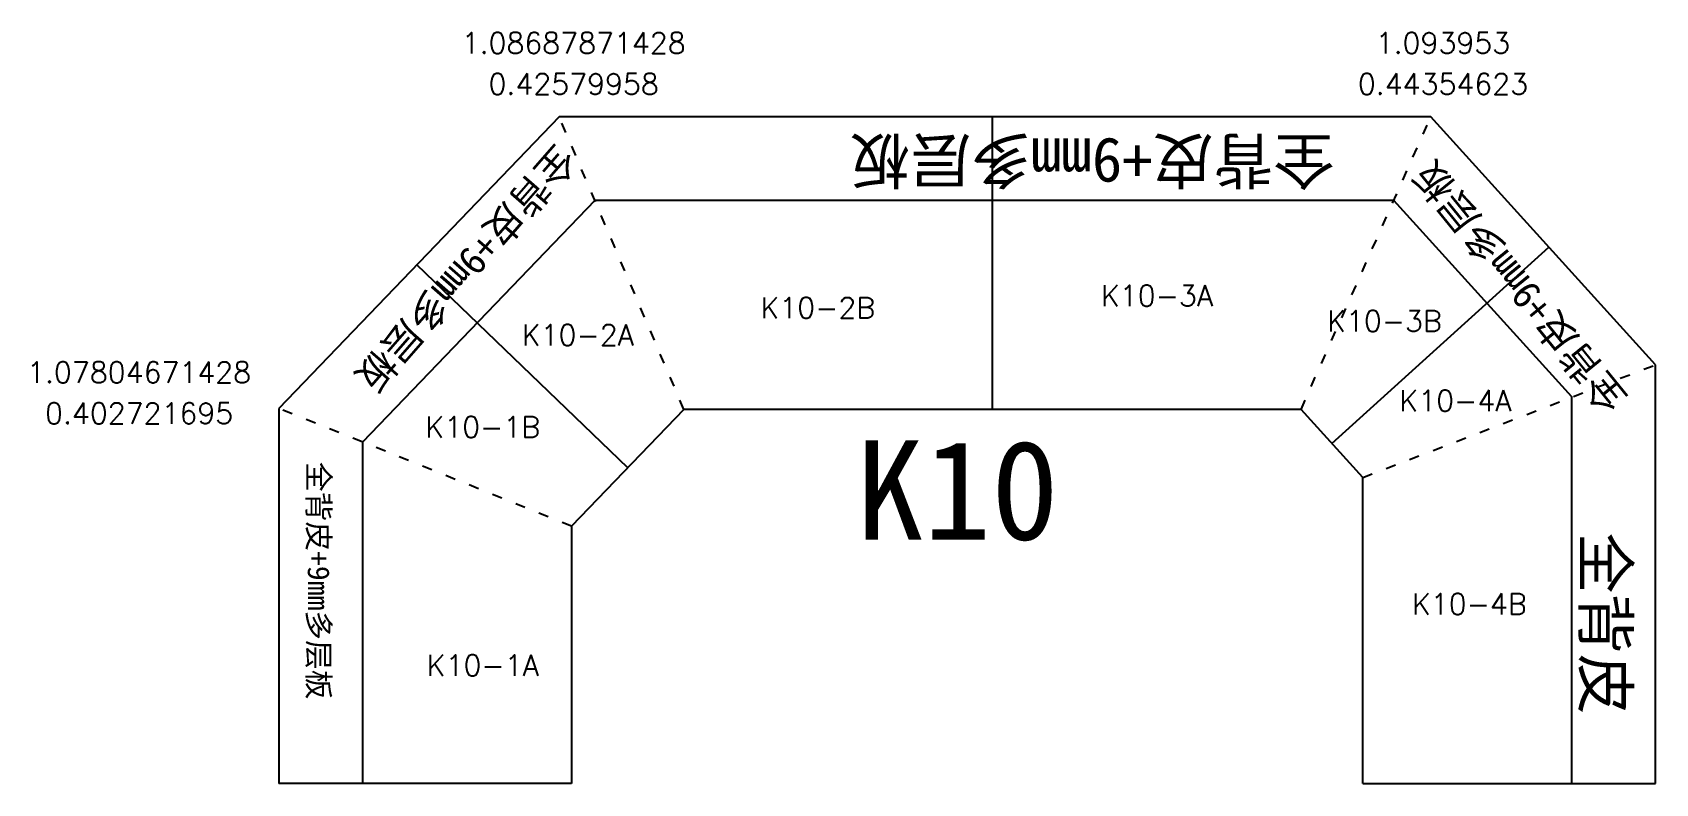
# Model space of a CAD drawing. Header units: millimetres. Extents: x 1725838 to 1745173, y -304752 to -289676.
# Drawn here: x 1738921 to 1742802, y -292362 to -290566 of the extents above; entities that cross this region are included whole.
import ezdxf

# ---------------------------------------------------------------- set-up
doc = ezdxf.new("R2010")
doc.units = ezdxf.units.MM
doc.linetypes.add('ACAD_ISO03W100', pattern=[30, 12, -18])
doc.styles.get("Standard").update_dxf_attribs({"font": 'simplex.shx', "bigfont": 'gbcbig.shx'})

msp = doc.modelspace()

# ---------------------------------------------------------------- texts
at = {"color": 1, "char_height": 50, "attachment_point": 5}
for s, insert in [('\\A1;1.08687871428', (1740214.9, -290590.6)), ('\\A1;1.093953', (1742293.7, -290590.6)), ('\\A1;0.42579958', (1740214.9, -290688.8)), ('\\A1;0.44354623', (1742293.7, -290688.8)), ('\\A1;1.07804671428', (1739175.7, -291378.4)), ('\\A1;0.402721695', (1739175.7, -291476.7))]:
    msp.add_mtext(s, dxfattribs=dict(at, insert=insert))
for s, insert, char_height, width, attachment_point, rotation in [('{\\fNSimSun|b0|i0|c134|p49;\\C0;全背皮+9mm多层板}', (1740874.6, -290806.2), 106.323, 1239.728, 9, 180), ('{\\fNSimSun|b0|i0|c134|p49;\\C0;全背皮+9mm多层板}', (1740170.1, -290823.2), 68.047, 788.267, 7, 228.8784), ('{\\fNSimSun|b0|i0|c134|p49;\\C0;全背皮+9mm多层板}', (1742276.1, -290860.6), 68.047, 788.267, 9, 129.0871), ('{\\fNSimSun|b0|i0|c134|p49;\\C0;全背皮+9mm多层板}', (1739572.9, -292161.1), 52.098, 607.467, 9, 270), ('{\\fNSimSun|b0|i0|c134|p49;\\C0;全背皮}', (1742617.2, -292197.1), 106.323, 537.843, 9, 270)]:
    msp.add_mtext(s, dxfattribs=dict(insert=insert, char_height=char_height, width=width, attachment_point=attachment_point, rotation=rotation))
at = {"color": 3, "char_height": 50, "attachment_point": 5}
for s, insert in [('\\A1;K10-3A', (1741609.8, -291195.1)), ('\\A1;K10-2B', (1740798.7, -291224.2)), ('\\A1;K10-3B', (1742153.8, -291255.9)), ('\\A1;K10-2A', (1740224.9, -291289.4)), ('\\A1;K10-4A', (1742323.4, -291446.4)), ('\\A1;K10-1B', (1739997.5, -291509.2)), ('\\A1;K10-4B', (1742356.7, -291932.6)), ('\\A1;K10-1A', (1739997.5, -292079.2))]:
    msp.add_mtext(s, dxfattribs=dict(at, insert=insert))
at = {"insert": (1741374.8, -291782.7), "char_height": 237.329, "width": 621.512, "attachment_point": 9}
msp.add_mtext('{\\fNSimSun|b0|i0|c134|p49;\\C1;K10}', dxfattribs=at)

# ---------------------------------------------------------------- linework, layer by layer
at = {"color": 6}
for p, q in [((1740180.4, -290767.2), (1739509.8, -291464.7)), ((1742264.8, -290767.2), (1740180.4, -290767.2)), ((1742802, -291360.4), (1742264.8, -290767.2))]:
    msp.add_line(p, q, dxfattribs=at)
at = {"color": 1, "linetype": 'ACAD_ISO03W100', "ltscale": 2}
for p, q in [((1740478.5, -291467.2), (1740180.4, -290767.2)), ((1741954.4, -291467.2), (1742264.8, -290767.2)), ((1742102, -291630.2), (1742802, -291360.4)), ((1740209.8, -291746.6), (1739509.8, -291464.7))]:
    msp.add_line(p, q, dxfattribs=at)
at = {"color": 4}
for p, q in [((1741216.4, -291467.2), (1741216.4, -290767.2)), ((1740265.6, -290967.2), (1739709.8, -291545.3)), ((1742028.2, -291548.7), (1742547.1, -291078.8)), ((1740344.2, -291606.9), (1739839.5, -291121.8)), ((1742802, -292362.2), (1742802, -291360.4)), ((1739709.8, -291545.3), (1739709.8, -292362.2))]:
    msp.add_line(p, q, dxfattribs=at)
at = {"color": 1}
for p, q in [((1739509.8, -291464.7), (1739509.8, -292362.2)), ((1740209.8, -292362.2), (1739509.8, -292362.2)), ((1742102, -292362.2), (1742802, -292362.2))]:
    msp.add_line(p, q, dxfattribs=at)
at = {"color": 4}
msp.add_lwpolyline([(1742602, -292362.2), (1742602, -291437.5), (1742176.1, -290967.2), (1740265.6, -290967.2)], dxfattribs=at)
at = {"color": 1}
msp.add_lwpolyline([(1742102, -292362.2), (1742102, -291630.2), (1741954.4, -291467.2), (1740478.5, -291467.2), (1740209.8, -291746.6), (1740209.8, -292362.2)], dxfattribs=at)

msp.set_redraw_order([(e.dxf.handle, doc.entitydb.next_handle()) for e in msp.query("TEXT MTEXT ATTDEF DIMENSION ARC_DIMENSION")])  # texts and dimensions are drawn at this point

doc.saveas('drawing.dxf')
